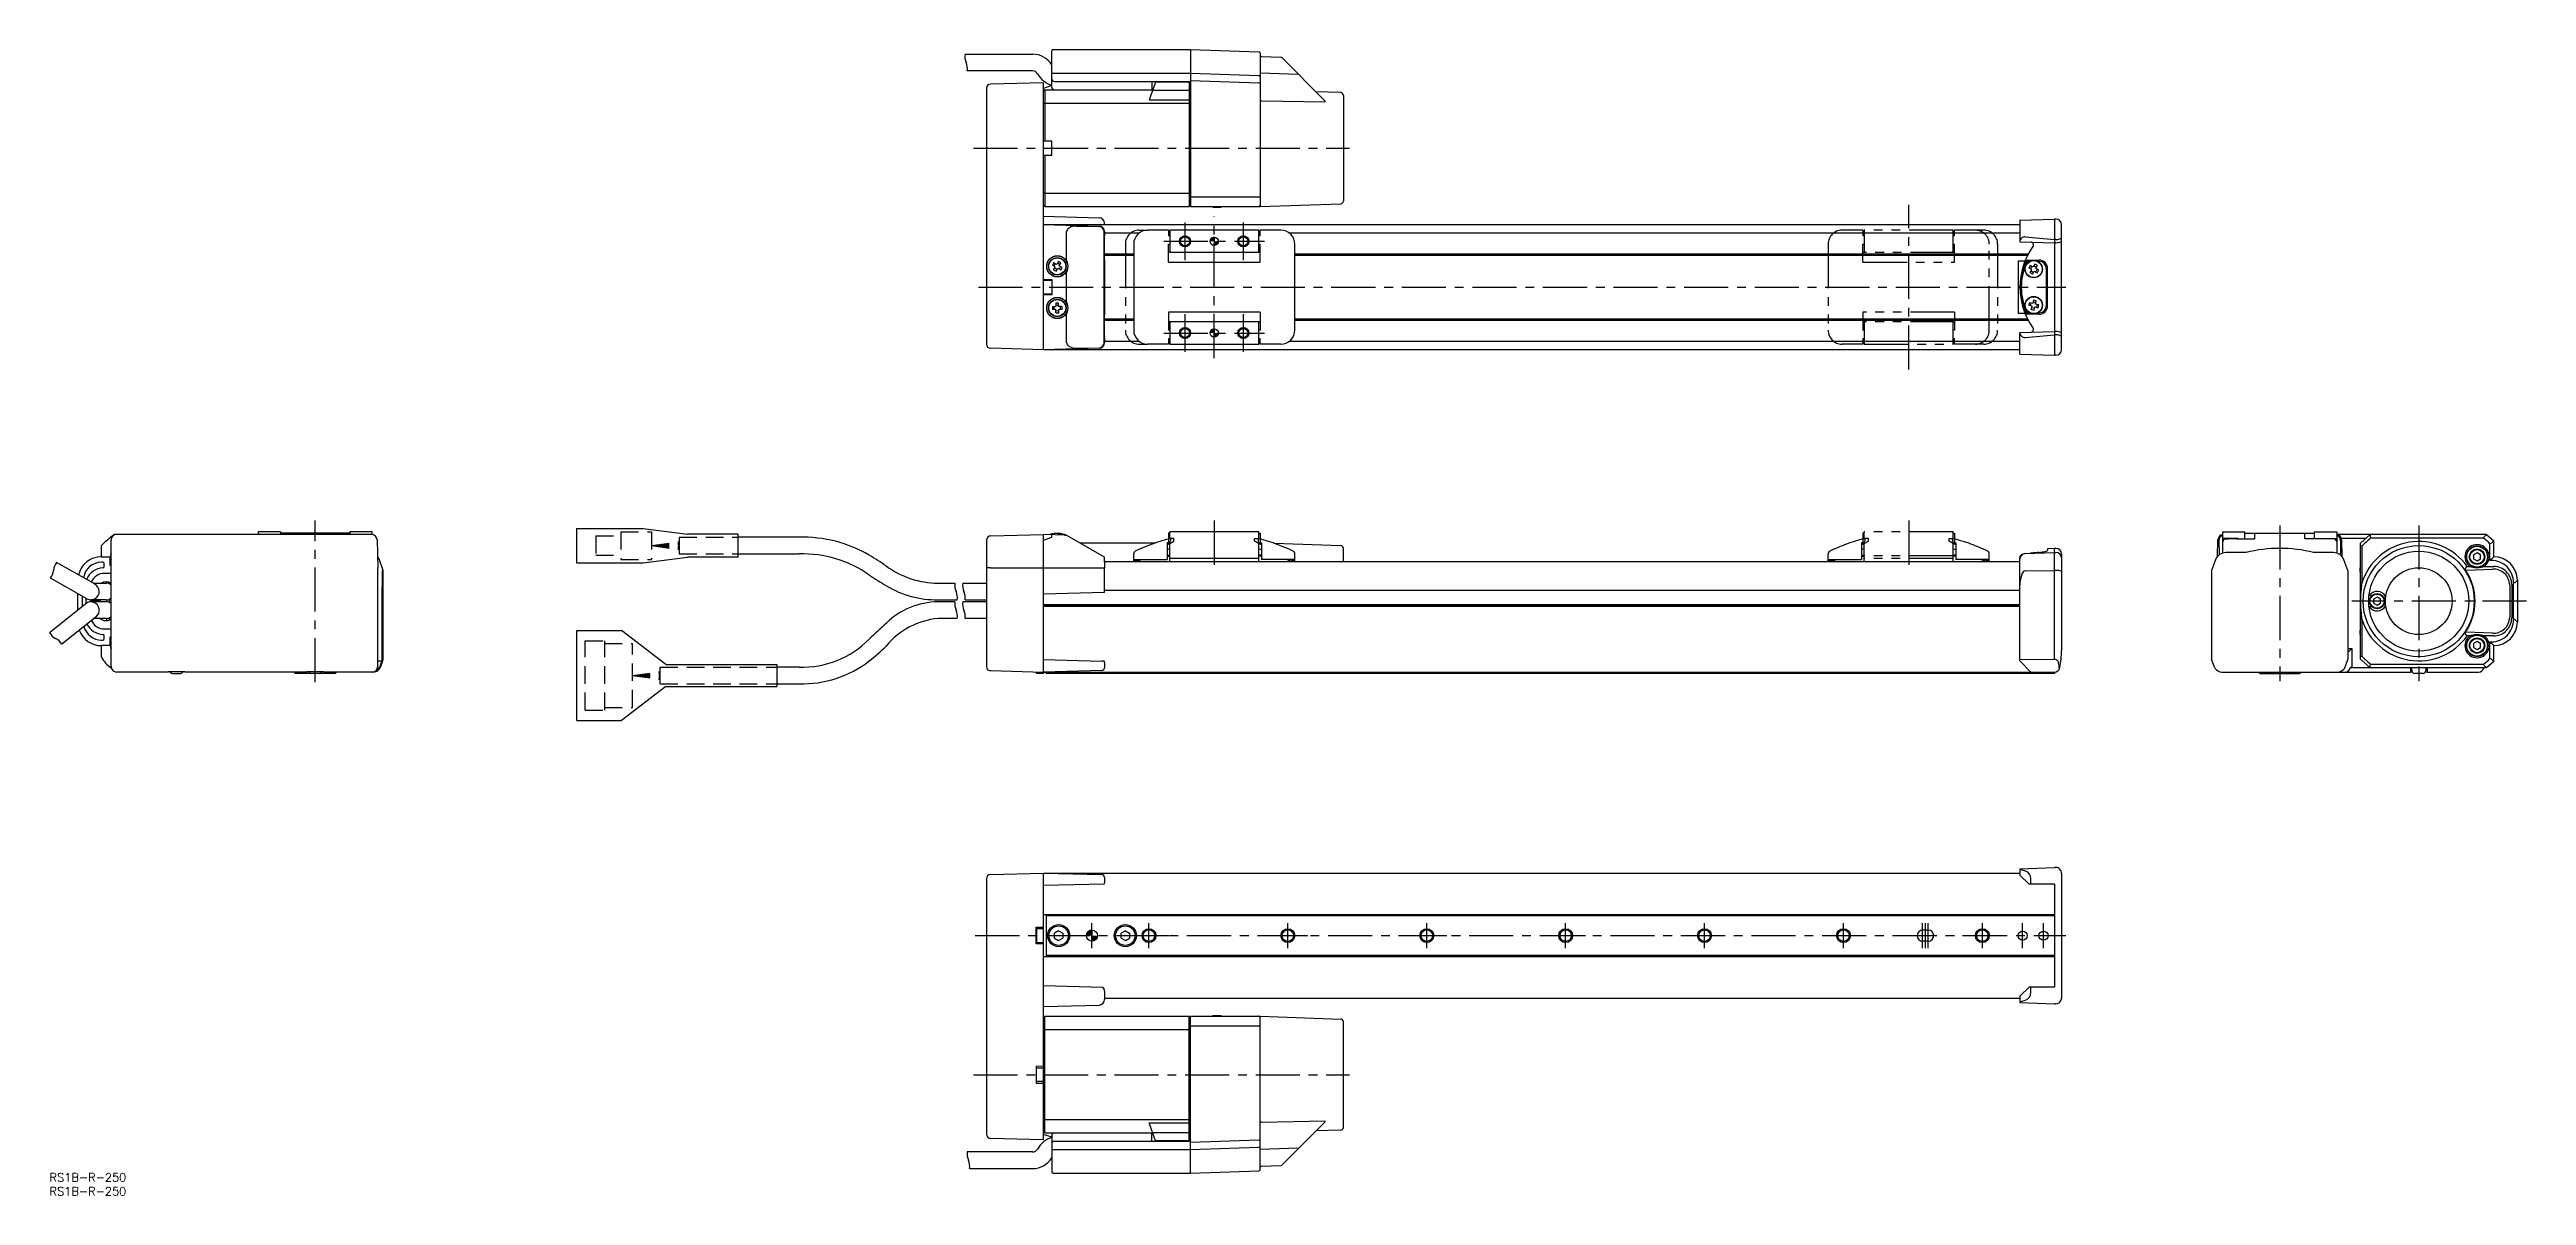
# Model space of a CAD drawing. Extents: x 0 to 892, y -8 to 404.
import ezdxf

# ---------------------------------------------------------------- set-up
doc = ezdxf.new("R2010")
doc.units = 0
doc.header["$LTSCALE"] = 0.5
for name, pattern in [('CENTER', [50.8, 31.75, -6.35, 6.35, -6.35]), ('DASHED', [19.05, 12.7, -6.35]), ('PHANTOM', [63.5, 31.75, -6.35, 6.35, -6.35, 6.35, -6.35])]:
    doc.linetypes.add(name, pattern=pattern)
for name, color, linetype in [('MSM_CENTER', 1, 'CENTER'), ('MSM_CONTINUOUS', 7, 'CONTINUOUS'), ('MSM_DASHED', 4, 'DASHED'), ('MSM_IMAGINARY', 6, 'PHANTOM'), ('MSM_NARROW', 5, 'CONTINUOUS'), ('MSM_PART_NUMBER', 7, 'CONTINUOUS')]:
    doc.layers.add(name, color=color, linetype=linetype)
doc.styles.get("Standard").update_dxf_attribs({"font": 'txt.shx', "height": 3, "bigfont": 'bigfont.shx'})

# ---------------------------------------------------------------- blocks, each defined once
blk = doc.blocks.new('*U1')
at = {"layer": 'MSM_PART_NUMBER'}
blk.add_text('RS1B-R-250', height=3, dxfattribs=at).set_placement((0, -3))
blk = doc.blocks.new('*U2')
at = {"layer": 'MSM_PART_NUMBER'}
blk.add_text('RS1B-R-250', height=3, dxfattribs=at).set_placement((0, -8))
blk = doc.blocks.new('*U5')
at = {"layer": 'MSM_CONTINUOUS', "linetype": 'CONTINUOUS'}
for p, q in [((373.4, 86.27), (373.25, 85.5)), ((373.84, 86.91), (373.4, 86.27)), ((374.49, 87.35), (373.84, 86.91)), ((375.25, 87.5), (374.49, 87.35)), ((375.25, 87.35), (375.25, 87.5)), ((375.25, 87.35), (375.25, 86.91)), ((375.25, 86.91), (375.25, 86.27)), ((375.25, 86.27), (375.25, 85.5)), ((375.25, 85.5), (375.25, 84.73)), ((375.25, 84.73), (375.25, 84.09)), ((375.25, 84.09), (375.25, 83.65)), ((376.02, 83.65), (375.25, 83.5)), ((375.25, 83.5), (375.25, 83.65)), ((376.67, 84.09), (376.02, 83.65)), ((377.1, 84.73), (376.67, 84.09)), ((377.25, 85.5), (377.1, 84.73))]:
    blk.add_line(p, q, dxfattribs=at)
for points in [[(373.4, 86.27), (373.25, 85.5), (375.25, 85.5)], [(373.84, 86.91), (373.4, 86.27), (375.25, 86.27)], [(374.49, 87.35), (373.84, 86.91), (375.25, 86.91)], [(375.25, 87.5), (374.49, 87.35), (375.25, 87.35)], [(375.25, 85.5), (375.25, 84.73), (377.1, 84.73)], [(375.25, 84.73), (375.25, 84.09), (376.67, 84.09)], [(375.25, 84.09), (375.25, 83.65), (376.02, 83.65)]]:
    blk.add_solid(points, dxfattribs=at)
at = {"layer": 'MSM_CONTINUOUS', "linetype": 'CONTINUOUS', "extrusion": (0, 0, -1)}
for points in [[(-373.4, 86.27), (-375.25, 86.27), (-375.25, 85.5)], [(-373.84, 86.91), (-375.25, 86.91), (-375.25, 86.27)], [(-374.49, 87.35), (-375.25, 87.35), (-375.25, 86.91)], [(-375.25, 85.5), (-377.25, 85.5), (-377.1, 84.73)], [(-375.25, 84.73), (-377.1, 84.73), (-376.67, 84.09)], [(-375.25, 84.09), (-376.67, 84.09), (-376.02, 83.65)], [(-375.25, 83.65), (-376.02, 83.65), (-375.25, 83.5)]]:
    blk.add_solid(points, dxfattribs=at)
blk = doc.blocks.new('*U6')
at = {"layer": 'MSM_CONTINUOUS', "linetype": 'CONTINUOUS'}
for p, q in [((417.95, 336.11), (417.75, 335.36)), ((418.5, 336.66), (417.95, 336.11)), ((419.25, 336.86), (418.5, 336.66)), ((419.25, 336.66), (419.25, 336.86)), ((419.25, 336.66), (419.25, 336.11)), ((419.25, 336.11), (419.25, 335.36)), ((419.25, 335.36), (419.25, 334.61)), ((419.25, 334.61), (419.25, 334.06)), ((420, 334.06), (419.25, 333.86)), ((419.25, 333.86), (419.25, 334.06)), ((420.55, 334.61), (420, 334.06)), ((420.75, 335.36), (420.55, 334.61))]:
    blk.add_line(p, q, dxfattribs=at)
for points in [[(417.95, 336.11), (417.75, 335.36), (419.25, 335.36)], [(418.5, 336.66), (417.95, 336.11), (419.25, 336.11)], [(419.25, 336.86), (418.5, 336.66), (419.25, 336.66)], [(419.25, 335.36), (419.25, 334.61), (420.55, 334.61)], [(419.25, 334.61), (419.25, 334.06), (420, 334.06)]]:
    blk.add_solid(points, dxfattribs=at)
at = {"layer": 'MSM_CONTINUOUS', "linetype": 'CONTINUOUS', "extrusion": (0, 0, -1)}
for points in [[(-417.95, 336.11), (-419.25, 336.11), (-419.25, 335.36)], [(-418.5, 336.66), (-419.25, 336.66), (-419.25, 336.11)], [(-419.25, 335.36), (-420.75, 335.36), (-420.55, 334.61)], [(-419.25, 334.61), (-420.55, 334.61), (-420, 334.06)], [(-419.25, 334.06), (-420, 334.06), (-419.25, 333.86)]]:
    blk.add_solid(points, dxfattribs=at)
blk = doc.blocks.new('*U7')
at = {"layer": 'MSM_CONTINUOUS', "linetype": 'CONTINUOUS'}
for p, q in [((418.5, 303.66), (417.95, 303.11)), ((419.25, 303.86), (418.5, 303.66)), ((419.25, 303.66), (419.25, 303.86)), ((419.25, 303.66), (419.25, 303.11)), ((417.95, 303.11), (417.75, 302.36)), ((419.25, 303.11), (419.25, 302.36)), ((419.25, 302.36), (419.25, 301.61)), ((419.25, 301.61), (419.25, 301.06)), ((420, 301.06), (419.25, 300.86)), ((419.25, 300.86), (419.25, 301.06)), ((420.55, 301.61), (420, 301.06)), ((420.75, 302.36), (420.55, 301.61))]:
    blk.add_line(p, q, dxfattribs=at)
for points in [[(418.5, 303.66), (417.95, 303.11), (419.25, 303.11)], [(419.25, 303.86), (418.5, 303.66), (419.25, 303.66)], [(417.95, 303.11), (417.75, 302.36), (419.25, 302.36)], [(419.25, 302.36), (419.25, 301.61), (420.55, 301.61)], [(419.25, 301.61), (419.25, 301.06), (420, 301.06)]]:
    blk.add_solid(points, dxfattribs=at)
at = {"layer": 'MSM_CONTINUOUS', "linetype": 'CONTINUOUS', "extrusion": (0, 0, -1)}
for points in [[(-418.5, 303.66), (-419.25, 303.66), (-419.25, 303.11)], [(-417.95, 303.11), (-419.25, 303.11), (-419.25, 302.36)], [(-419.25, 302.36), (-420.75, 302.36), (-420.55, 301.61)], [(-419.25, 301.61), (-420.55, 301.61), (-420, 301.06)], [(-419.25, 301.06), (-420, 301.06), (-419.25, 300.86)]]:
    blk.add_solid(points, dxfattribs=at)

msp = doc.modelspace()

# ---------------------------------------------------------------- linework, layer by layer
at = {"layer": 'MSM_CENTER'}
for p, q in [((332.57, 368.9), (467.89, 368.9)), ((669.25, 289.24), (669.25, 348.48)), ((408.75, 328.63), (408.75, 342.09)), ((419.25, 293.35), (419.25, 344.26)), ((429.75, 328.63), (429.75, 342.09)), ((401.1, 335.36), (437.4, 335.36)), ((334.39, 318.86), (725.75, 318.86)), ((408.75, 295.63), (408.75, 309.09)), ((429.75, 295.63), (429.75, 309.09)), ((401.1, 302.36), (437.4, 302.36)), ((95.65, 176.7), (95.65, 234.86)), ((419.25, 234.86), (419.25, 215.86)), ((669.25, 234.86), (669.25, 215.86)), ((802.79, 233.14), (802.79, 177.08)), ((852.83, 233.14), (852.83, 177.08)), ((891.61, 205.86), (828.75, 205.86)), ((375.25, 81), (375.25, 90)), ((395.75, 81), (395.75, 90)), ((445.75, 81), (445.75, 90)), ((495.75, 81), (495.75, 90)), ((545.75, 81), (545.75, 90)), ((595.75, 81), (595.75, 90)), ((645.75, 81), (645.75, 90)), ((674.25, 81), (674.25, 90)), ((675.25, 81), (675.25, 90)), ((676.25, 81), (676.25, 90)), ((695.75, 81), (695.75, 90)), ((710.25, 81), (710.25, 90)), ((717.75, 81), (717.75, 90)), ((333.24, 85.5), (725.75, 85.5)), ((388.57, 85.5), (402.93, 85.5)), ((438.57, 85.5), (452.93, 85.5)), ((488.57, 85.5), (502.93, 85.5)), ((538.57, 85.5), (552.93, 85.5)), ((588.57, 85.5), (602.93, 85.5)), ((638.57, 85.5), (652.93, 85.5)), ((688.57, 85.5), (702.93, 85.5)), ((332.57, 35.46), (467.89, 35.46))]:
    msp.add_line(p, q, dxfattribs=at)
at = {"layer": 'MSM_CONTINUOUS'}
for p, q in [((329.54, 402.7), (353.88, 402.7)), ((360.75, 390.86), (360.75, 403.86)), ((361.25, 404.36), (410.75, 404.36)), ((410.75, 404.36), (435.27, 403.51)), ((410.75, 404.36), (410.75, 347.86)), ((435.75, 403.01), (435.75, 347.86)), ((436.23, 401.85), (443.22, 401.6)), ((459.07, 385.94), (443.55, 401.46)), ((353.88, 396.7), (330.36, 396.7)), ((357.75, 392.44), (338.71, 391.94)), ((357.75, 296.36), (357.75, 392.44)), ((360.75, 395.86), (361.25, 395.86)), ((361.25, 395.86), (410.75, 395.86)), ((361.75, 392.86), (410.75, 392.86)), ((398.15, 392.66), (395.81, 386.23)), ((396.75, 392.86), (396.75, 389.86)), ((410.25, 392.66), (398.15, 392.66)), ((408.85, 392.86), (408.85, 392.66)), ((410.75, 392.16), (410.25, 392.66)), ((410.25, 392.66), (410.25, 347.86)), ((410.75, 395.86), (435.28, 395.01)), ((410.75, 393.23), (435.27, 392.38)), ((435.27, 392.38), (435.28, 392.38)), ((449.63, 395.38), (435.75, 395.87)), ((337.25, 390.44), (337.25, 298.36)), ((360.75, 391.4), (357.75, 390.4)), ((357.75, 389.36), (358.25, 389.86)), ((358.25, 385.03), (357.75, 384.86)), ((358.25, 389.86), (358.25, 371.4)), ((358.25, 389.86), (397.13, 389.86)), ((358.25, 385.03), (410.25, 385.03)), ((395.81, 386.23), (410.25, 386.23)), ((397.09, 389.74), (410.25, 389.74)), ((410.25, 389.74), (410.75, 389.76)), ((410.25, 386.23), (410.75, 385.9)), ((410.25, 385.03), (410.75, 384.86)), ((436.23, 385.94), (459.22, 385.52)), ((464.79, 388.85), (455.85, 389.16)), ((465.75, 387.85), (465.75, 349.88)), ((360.75, 371.4), (357.75, 371.4)), ((357.75, 366.4), (360.75, 366.4)), ((358.25, 366.4), (358.25, 347.86)), ((360.75, 366.4), (360.75, 371.4)), ((358.25, 352.7), (357.75, 352.87)), ((358.25, 347.86), (357.75, 348.36)), ((358.25, 352.7), (410.25, 352.7)), ((358.25, 347.86), (410.25, 347.86)), ((410.75, 352.87), (410.25, 352.7)), ((410.75, 348.36), (410.25, 347.86)), ((410.75, 351.37), (435.27, 351.37)), ((410.75, 347.86), (435.75, 347.86)), ((418.75, 347.86), (418.75, 347.61)), ((421.75, 347.86), (421.75, 347.61)), ((435.75, 347.86), (464.79, 348.88)), ((357.75, 344.36), (377.8, 343.84)), ((357.75, 341.36), (377.8, 340.84)), ((357.75, 341.36), (709.25, 341.36)), ((366.13, 328.13), (366.13, 338.89)), ((369.66, 340.8), (377.67, 340.71)), ((379.75, 341.36), (379.75, 341.84)), ((379.75, 338.84), (379.75, 338.36)), ((402.75, 339.36), (395.25, 339.36)), ((402.75, 339.36), (402.75, 337.36)), ((435.25, 339.36), (403.25, 339.36)), ((403.25, 339.36), (403.25, 331.36)), ((418.75, 347.61), (421.75, 347.61)), ((435.25, 331.36), (435.25, 339.36)), ((443.25, 339.36), (435.75, 339.36)), ((435.75, 337.36), (435.75, 339.36)), ((709.25, 342.93), (721.75, 343.36)), ((709.25, 342.93), (709.25, 335.15)), ((722.25, 343.36), (721.75, 343.36)), ((721.75, 343.36), (721.75, 294.36)), ((724.25, 296.36), (724.25, 341.36)), ((379.65, 298.99), (379.65, 338.74)), ((379.69, 336.45), (379.69, 328.86)), ((379.69, 330.86), (390.25, 330.86)), ((379.69, 330.36), (390.25, 330.36)), ((379.74, 338.45), (379.75, 338.45)), ((379.74, 338.36), (392.25, 338.36)), ((390.25, 334.36), (390.25, 303.36)), ((402.75, 338.36), (403.25, 338.36)), ((403.25, 337.36), (402.75, 337.36)), ((402.75, 334.36), (403.25, 334.36)), ((402.75, 327.86), (402.75, 334.36)), ((435.75, 331.36), (402.75, 331.36)), ((435.25, 338.36), (435.75, 338.36)), ((435.75, 337.36), (435.25, 337.36)), ((435.25, 334.36), (435.75, 334.36)), ((435.75, 327.86), (435.75, 334.36)), ((446.25, 338.36), (709.25, 338.36)), ((448.25, 303.37), (448.25, 334.35)), ((448.25, 330.86), (712.32, 330.86)), ((448.25, 330.36), (712.06, 330.36)), ((709.25, 335.17), (709.25, 335.15)), ((709.25, 335.15), (721.75, 334.86)), ((711.18, 336.93), (721.75, 335.99)), ((722.25, 335.99), (721.75, 335.99)), ((722.25, 334.86), (721.75, 334.86)), ((360.87, 321.48), (357.75, 321.48)), ((357.75, 321.36), (360.75, 321.36)), ((360.87, 321.48), (360.75, 321.36)), ((360.75, 321.36), (360.75, 316.36)), ((360.87, 316.25), (360.87, 321.48)), ((362.05, 326.17), (360.98, 326.78)), ((361.44, 325.1), (362.05, 326.17)), ((362.56, 327.06), (361.49, 327.67)), ((361.55, 326.45), (362.06, 327.35)), ((362.66, 325.16), (361.77, 325.67)), ((362.34, 324.59), (362.94, 325.66)), ((363.16, 328.14), (362.56, 327.06)), ((362.84, 327.56), (363.74, 327.05)), ((362.94, 325.66), (364.02, 325.05)), ((363.95, 326.27), (363.44, 325.38)), ((363.45, 326.56), (364.06, 327.63)), ((364.52, 325.95), (363.45, 326.56)), ((366.13, 313.13), (366.13, 324.6)), ((379.7, 328.83), (379.69, 328.86)), ((379.7, 328.83), (379.7, 308.9)), ((402.75, 327.86), (435.75, 327.86)), ((708.75, 328.36), (711.13, 328.36)), ((708.75, 309.36), (708.75, 328.36)), ((711.67, 328.61), (716.25, 328.61)), ((711.9, 328.11), (712.71, 328.11)), ((713.55, 325.16), (712.48, 325.76)), ((712.95, 324.09), (713.55, 325.16)), ((714.05, 326.06), (712.98, 326.66)), ((713.05, 325.44), (713.55, 326.34)), ((714.17, 324.16), (713.27, 324.66)), ((713.85, 323.59), (714.45, 324.66)), ((714.65, 327.14), (714.05, 326.06)), ((714.33, 326.56), (715.23, 326.06)), ((714.45, 324.66), (715.53, 324.06)), ((714.95, 325.56), (715.55, 326.64)), ((716.03, 324.96), (714.95, 325.56)), ((715.45, 325.28), (714.95, 324.38)), ((715.79, 328.11), (716.25, 328.11)), ((718.75, 325.61), (718.75, 312.11)), ((719.25, 312.11), (719.25, 325.61)), ((360.75, 316.36), (357.75, 316.36)), ((357.75, 316.25), (360.87, 316.25)), ((360.75, 316.36), (360.87, 316.25)), ((362.18, 313.09), (362.22, 311.86)), ((362.2, 312.43), (363.23, 312.47)), ((363.25, 311.89), (363.21, 313.12)), ((713.63, 311.98), (712.43, 312.25)), ((713.86, 312.98), (712.67, 313.26)), ((713.08, 312.1), (713.31, 313.11)), ((714.14, 314.18), (713.86, 312.98)), ((713.99, 313.54), (715, 313.31)), ((714.87, 312.75), (715.14, 313.95)), ((716.07, 312.47), (714.87, 312.75)), ((715.43, 312.62), (715.2, 311.62)), ((362.22, 311.86), (360.99, 311.82)), ((362.25, 310.83), (361.02, 310.79)), ((361.68, 310.81), (361.65, 311.84)), ((362.29, 309.6), (362.25, 310.83)), ((363.3, 310.29), (362.27, 310.26)), ((364.48, 311.94), (363.25, 311.89)), ((363.28, 310.87), (364.51, 310.91)), ((363.32, 309.64), (363.28, 310.87)), ((363.82, 311.91), (363.85, 310.88)), ((366.13, 298.84), (366.13, 309.6)), ((379.7, 308.9), (379.69, 308.86)), ((379.69, 308.86), (379.69, 301.27)), ((390.25, 307.36), (379.69, 307.36)), ((390.25, 306.86), (379.69, 306.86)), ((435.75, 309.86), (402.75, 309.86)), ((402.75, 309.86), (402.75, 303.36)), ((435.75, 306.36), (402.75, 306.36)), ((403.25, 303.36), (402.75, 303.36)), ((403.25, 306.36), (403.25, 298.36)), ((435.25, 298.36), (435.25, 306.36)), ((435.75, 303.36), (435.25, 303.36)), ((435.75, 309.86), (435.75, 303.36)), ((712.06, 307.36), (448.25, 307.36)), ((712.32, 306.86), (448.25, 306.86)), ((711.13, 309.36), (708.75, 309.36)), ((716.25, 309.11), (711.67, 309.11)), ((712.71, 309.61), (711.9, 309.61)), ((713.36, 310.78), (713.63, 311.98)), ((714.51, 311.19), (713.51, 311.42)), ((714.36, 310.55), (714.64, 311.75)), ((714.64, 311.75), (715.84, 311.47)), ((716.25, 309.61), (715.79, 309.61)), ((357.75, 296.36), (338.71, 296.86)), ((377.8, 296.89), (357.75, 296.36)), ((709.25, 296.36), (357.75, 296.36)), ((369.66, 296.93), (377.67, 297.02)), ((392.25, 299.36), (379.74, 299.36)), ((379.74, 299.27), (379.75, 299.27)), ((379.75, 299.36), (379.75, 298.89)), ((402.75, 298.36), (395.25, 298.36)), ((402.75, 300.36), (402.75, 298.36)), ((402.75, 300.36), (403.25, 300.36)), ((403.25, 299.36), (402.75, 299.36)), ((403.25, 298.36), (435.25, 298.36)), ((435.25, 300.36), (435.75, 300.36)), ((435.75, 299.36), (435.25, 299.36)), ((435.75, 298.36), (435.75, 300.36)), ((443.25, 298.36), (435.75, 298.36)), ((709.25, 299.36), (446.25, 299.36)), ((709.25, 302.57), (721.75, 302.86)), ((709.25, 302.57), (709.25, 302.56)), ((709.25, 294.8), (709.25, 302.57)), ((709.25, 294.8), (721.75, 294.36)), ((711.18, 300.8), (721.75, 301.73)), ((722.25, 302.86), (721.75, 302.86)), ((722.25, 301.73), (721.75, 301.73)), ((722.25, 294.36), (721.75, 294.36)), ((189.7, 232.02), (213.7, 232.02)), ((189.7, 232.02), (189.7, 219.7)), ((213.7, 232.02), (229.7, 230.02)), ((18.69, 221.86), (18.69, 225.86)), ((22.15, 182.36), (22.15, 227.86)), ((115.89, 229.86), (23.41, 229.86)), ((83.15, 230.86), (75.15, 230.86)), ((75.15, 230.86), (75.15, 229.86)), ((83.15, 230.86), (83.15, 229.86)), ((108.15, 230.36), (83.15, 230.36)), ((86.65, 230.36), (86.65, 230.1)), ((87.62, 230.22), (87.62, 230.05)), ((87.66, 230.05), (87.66, 230.22)), ((88.68, 230.22), (88.68, 230.22)), ((102.45, 230.17), (102.45, 230.22)), ((103.35, 230.22), (103.35, 230.13)), ((103.85, 230.06), (103.85, 230.22)), ((104.65, 230.36), (104.65, 230.12)), ((116.15, 230.86), (108.15, 230.86)), ((108.15, 230.86), (108.15, 229.86)), ((116.15, 229.84), (116.15, 230.86)), ((117.89, 227.91), (118.15, 217.86)), ((247.83, 230.02), (229.7, 230.02)), ((247.83, 221.7), (247.83, 230.02)), ((269.83, 228.86), (247.83, 228.86)), ((337.25, 227.76), (337.25, 182.86)), ((338.81, 229.36), (357.75, 229.86)), ((357.75, 179.86), (357.75, 229.86)), ((366.13, 229.64), (357.75, 229.86)), ((357.75, 227.86), (360.75, 228.86)), ((360.75, 228.86), (360.75, 229.78)), ((362.05, 230.22), (362.05, 230.17)), ((362.22, 230.19), (362.22, 230.22)), ((362.25, 230.22), (362.25, 230.19)), ((362.94, 230.13), (362.94, 230.22)), ((363.28, 230.22), (363.28, 230.22)), ((363.45, 230.22), (363.45, 230.06)), ((365.39, 229.66), (365.79, 229.66)), ((365.79, 229.65), (365.79, 229.66)), ((366.13, 229.64), (379.65, 221.84)), ((370.95, 226.86), (398.21, 226.86)), ((390.25, 220.36), (390.25, 222.91)), ((402.75, 226.86), (402.25, 226.86)), ((402.25, 226.86), (402.25, 220.86)), ((402.25, 226.16), (403.25, 226.59)), ((403.25, 224.69), (402.25, 224.4)), ((402.75, 230.36), (402.75, 226.68)), ((403.25, 230.36), (402.75, 230.36)), ((435.25, 230.86), (403.25, 230.86)), ((403.25, 228.35), (403.25, 230.86)), ((404.75, 228.46), (403.25, 228.46)), ((403.25, 226.59), (404.75, 227.46)), ((403.25, 220.16), (403.25, 227.03)), ((403.45, 228.15), (403.45, 227.63)), ((404.75, 227.46), (404.75, 228.46)), ((433.75, 228.46), (435.25, 228.46)), ((433.75, 227.46), (433.75, 228.46)), ((435.25, 226.59), (433.75, 227.46)), ((435.05, 228.15), (435.05, 227.63)), ((435.25, 228.35), (435.25, 230.86)), ((435.25, 230.36), (435.75, 230.36)), ((435.25, 220.16), (435.25, 227.03)), ((436.25, 226.16), (435.25, 226.59)), ((435.25, 224.69), (436.25, 224.4)), ((435.75, 230.36), (435.75, 226.68)), ((435.75, 226.86), (436.25, 226.86)), ((436.25, 226.86), (436.25, 220.86)), ((440.8, 226.68), (464.79, 225.84)), ((448.25, 220.36), (448.25, 222.91)), ((465.75, 220.16), (465.75, 224.84)), ((711.18, 222.99), (721.75, 223.36)), ((721.75, 224.86), (719.25, 224.64)), ((719.25, 224.64), (719.25, 224.18)), ((721.75, 184.86), (721.75, 224.86)), ((722.25, 224.86), (721.75, 224.86)), ((721.75, 223.36), (722.25, 223.36)), ((780.4, 221.93), (780.55, 227.91)), ((780.86, 227.6), (780.95, 222.98)), ((782.29, 230.86), (790.29, 230.86)), ((782.29, 223.18), (782.29, 230.86)), ((787.79, 228.46), (782.29, 228.46)), ((783.29, 228.23), (784.29, 228.23)), ((790.67, 223.36), (783.46, 223.36)), ((784.29, 228.23), (784.29, 228.35)), ((784.29, 228.35), (787.29, 228.35)), ((787.29, 228.35), (787.29, 228.23)), ((787.29, 228.23), (793.79, 228.23)), ((787.79, 228.46), (787.79, 228.23)), ((790.29, 228.23), (790.29, 230.86)), ((790.29, 230.36), (815.29, 230.36)), ((793.79, 228.23), (793.79, 230.36)), ((811.79, 228.23), (811.79, 230.36)), ((818.29, 228.23), (811.79, 228.23)), ((822.12, 223.36), (814.99, 223.36)), ((815.29, 230.86), (823.29, 230.86)), ((815.29, 228.23), (815.29, 230.86)), ((817.79, 228.46), (817.79, 228.23)), ((817.79, 228.46), (823.29, 228.46)), ((818.29, 228.35), (818.29, 228.23)), ((818.29, 228.35), (821.29, 228.35)), ((821.29, 228.23), (821.29, 228.35)), ((822.29, 228.23), (821.29, 228.23)), ((823.29, 230.86), (823.29, 223.18)), ((877.2, 229.86), (823.29, 229.86)), ((824.72, 227.6), (824.63, 222.98)), ((833.65, 228.36), (824.96, 228.36)), ((825.03, 227.91), (825.18, 221.93)), ((831.83, 226.73), (835.33, 229.86)), ((831.83, 184.99), (831.83, 226.73)), ((832.33, 225.67), (831.83, 225.88)), ((832.33, 225.67), (832.33, 212.28)), ((835.33, 229.86), (835.33, 229)), ((835.33, 229), (835.5, 228.5)), ((876.18, 228.5), (835.5, 228.5)), ((873.83, 223.3), (872.58, 222.58)), ((875.08, 222.58), (873.83, 223.3)), ((876.34, 229), (876.18, 228.5)), ((877.2, 229.86), (876.34, 229)), ((877.2, 229.86), (879.83, 227.61)), ((878.97, 226.75), (878.47, 226.54)), ((878.47, 220.5), (878.47, 226.54)), ((879.83, 227.61), (878.97, 226.75)), ((879.83, 221.86), (879.83, 227.61)), ((13.42, 206.75), (0.32, 214.14)), ((16.37, 211.97), (2.56, 219.76)), ((18.69, 221.86), (21.69, 221.86)), ((19.19, 219.86), (18.69, 219.86)), ((19.69, 218.34), (19.69, 219.36)), ((22.15, 215.86), (19.69, 215.86)), ((21.69, 221.86), (21.69, 218.86)), ((21.69, 218.86), (22.15, 218.86)), ((118.15, 182.36), (118.15, 217.86)), ((120.15, 216.86), (118.74, 220.73)), ((119.78, 216.79), (120.15, 216.86)), ((120.15, 184.86), (120.15, 216.86)), ((189.7, 219.7), (213.7, 219.7)), ((213.7, 219.7), (229.7, 221.7)), ((247.83, 221.7), (229.7, 221.7)), ((247.83, 222.86), (269.83, 222.86)), ((338.71, 217.85), (379.75, 217.86)), ((379.65, 221.84), (379.75, 217.86)), ((379.69, 220.16), (709.25, 220.16)), ((379.75, 209.38), (379.75, 217.86)), ((390.25, 220.86), (402.25, 220.86)), ((390.25, 220.36), (391.51, 220.36)), ((402.25, 222.36), (403.25, 222.36)), ((402.25, 222.02), (403.25, 222.02)), ((435.25, 221.16), (403.25, 221.16)), ((436.25, 222.36), (435.25, 222.36)), ((436.25, 222.02), (435.25, 222.02)), ((448.25, 220.86), (436.25, 220.86)), ((448.25, 220.36), (447, 220.36)), ((709.25, 184.36), (709.25, 221.47)), ((709.63, 222.16), (709.35, 222.16)), ((709.75, 222.66), (710.15, 222.66)), ((709.75, 222.66), (709.75, 222.31)), ((711.18, 216.79), (721.75, 216.86)), ((722.25, 216.86), (721.75, 216.86)), ((724.25, 222.86), (724.25, 188.06)), ((779.7, 220.73), (778.29, 216.86)), ((778.29, 216.86), (778.29, 184.86)), ((827.29, 216.86), (825.88, 220.73)), ((827.29, 216.86), (827.29, 184.86)), ((869.91, 218.05), (869.48, 217.26)), ((870.31, 218.34), (869.91, 218.05)), ((869.91, 217.07), (879.37, 217.4)), ((870.31, 218.34), (871.27, 218.34)), ((871.56, 218.75), (871.27, 218.34)), ((872.58, 222.58), (872.58, 221.14)), ((872.58, 221.14), (873.83, 220.41)), ((873.83, 220.41), (875.08, 221.14)), ((875.08, 221.14), (875.08, 222.58)), ((876.39, 218.34), (876.1, 218.75)), ((876.39, 218.34), (879.82, 218.34)), ((878.47, 220.5), (879.83, 221.86)), ((878.98, 220.5), (878.47, 220.5)), ((878.97, 221), (878.98, 221)), ((878.98, 221), (879.84, 221.86)), ((10.15, 202.65), (10.15, 208.59)), ((11.69, 207.72), (11.69, 203.89)), ((13.19, 205.08), (13.19, 206.87)), ((14.69, 206.11), (18.39, 206.11)), ((14.69, 206.11), (14.69, 205.6)), ((20.39, 206.36), (14.89, 206.36)), ((20.39, 205.61), (14.89, 205.61)), ((15.68, 212.36), (20.39, 212.36)), ((16.19, 205.61), (16.19, 206.11)), ((18.39, 206.11), (18.39, 206.36)), ((20.49, 212.86), (20.49, 212.36)), ((20.49, 206.36), (20.49, 205.61)), ((21.49, 212.68), (21.49, 212.15)), ((21.49, 206.57), (21.49, 205.42)), ((119.72, 184.94), (119.72, 211.13)), ((319.83, 212.36), (325.93, 212.36)), ((319.83, 206.36), (326.74, 206.36)), ((325.93, 205.61), (319.83, 205.61)), ((328.74, 212.36), (337.25, 212.36)), ((337.25, 205.61), (328.74, 205.61)), ((329.56, 206.36), (337.25, 206.36)), ((379.7, 208.93), (357.75, 208.36)), ((379.75, 209.86), (709.25, 209.86)), ((832.33, 212.28), (831.83, 212.28)), ((831.83, 205.9), (831.83, 205.81)), ((837.83, 207.3), (836.58, 206.58)), ((836.58, 206.58), (836.58, 205.14)), ((836.58, 205.14), (837.83, 204.41)), ((839.08, 206.58), (837.83, 207.3)), ((837.83, 204.41), (839.08, 205.14)), ((839.08, 205.14), (839.08, 206.58)), ((885.57, 211.6), (885.57, 200.12)), ((886.31, 211.85), (886.31, 199.87)), ((886.97, 199.21), (886.97, 212.51)), ((887.47, 212.51), (886.97, 212.51)), ((888.33, 213.36), (887.47, 212.51)), ((888.33, 213.36), (888.33, 198.35)), ((13.01, 204.95), (0, 194.49)), ((16.77, 200.27), (4.4, 190.33)), ((20.39, 199.65), (15.99, 199.65)), ((20.49, 199.65), (20.49, 198.86)), ((21.49, 199.84), (21.49, 199.04)), ((326.74, 199.61), (319.83, 199.61)), ((337.25, 199.61), (329.56, 199.61)), ((357.75, 204.65), (709.25, 204.65)), ((357.75, 204.36), (709.25, 204.36)), ((357.75, 204.07), (709.25, 204.07)), ((832.33, 199.43), (831.83, 199.43)), ((832.33, 199.43), (832.33, 186.04)), ((887.47, 199.21), (886.97, 199.21)), ((887.47, 199.21), (888.33, 198.35)), ((18.69, 191.86), (19.19, 191.86)), ((18.69, 185.84), (18.69, 189.86)), ((21.69, 189.86), (18.69, 189.86)), ((19.69, 195.86), (22.15, 195.86)), ((19.69, 192.36), (19.69, 193.37)), ((22.15, 192.86), (21.69, 192.86)), ((21.69, 192.86), (21.69, 189.86)), ((189.83, 195.27), (205.83, 195.27)), ((189.83, 162.95), (189.83, 195.27)), ((221.83, 183.07), (205.83, 195.27)), ((827.29, 188.86), (828.79, 188.86)), ((828.79, 188.86), (827.77, 187.83)), ((828.79, 188.86), (828.79, 181.86)), ((869.91, 193.67), (869.48, 194.46)), ((879.37, 194.32), (869.91, 194.65)), ((870.31, 193.38), (869.91, 193.67)), ((871.27, 193.38), (870.31, 193.38)), ((871.27, 193.38), (871.56, 192.97)), ((873.83, 191.3), (872.58, 190.58)), ((872.58, 190.58), (872.58, 189.14)), ((872.58, 189.14), (873.83, 188.41)), ((875.08, 190.58), (873.83, 191.3)), ((873.83, 188.41), (875.08, 189.14)), ((875.08, 189.14), (875.08, 190.58)), ((876.39, 193.38), (876.1, 192.97)), ((879.82, 193.38), (876.39, 193.38)), ((878.47, 191.21), (878.98, 191.21)), ((878.47, 185.18), (878.47, 191.21)), ((879.83, 189.86), (878.47, 191.21)), ((878.98, 190.71), (878.97, 190.71)), ((879.84, 189.86), (878.98, 190.71)), ((879.83, 184.11), (879.83, 189.86)), ((42.61, 180.36), (24.15, 180.36)), ((42.65, 180.43), (42.61, 180.36)), ((48.65, 180.43), (42.65, 180.43)), ((44.15, 179.86), (47.15, 179.86)), ((48.7, 180.36), (48.65, 180.43)), ((92.61, 180.36), (48.7, 180.36)), ((88.15, 180.36), (88.15, 180.16)), ((88.15, 180.16), (88.45, 179.86)), ((102.85, 179.86), (88.45, 179.86)), ((92.65, 180.43), (92.61, 180.36)), ((98.65, 180.43), (92.65, 180.43)), ((98.7, 180.36), (98.65, 180.43)), ((116.15, 180.36), (98.7, 180.36)), ((102.85, 179.86), (103.15, 180.16)), ((103.15, 180.16), (103.15, 180.36)), ((116.41, 180.36), (116.15, 180.36)), ((118.15, 184.36), (119.52, 184.36)), ((119.72, 184.94), (118.84, 182.33)), ((119.23, 182.33), (120.15, 184.86)), ((119.72, 184.94), (120.15, 184.86)), ((221.83, 183.07), (261.83, 183.07)), ((261.83, 183.07), (261.83, 175.15)), ((269.82, 182.11), (261.83, 182.11)), ((338.71, 180.86), (357.75, 180.36)), ((355.25, 179.86), (355.25, 180.42)), ((357.75, 179.86), (355.25, 179.86)), ((357.75, 184.86), (378.78, 184.31)), ((378.78, 180.91), (357.75, 180.36)), ((357.75, 180.36), (721.75, 180.36)), ((358.75, 179.86), (358.75, 180.36)), ((358.75, 180.16), (721.75, 180.16)), ((721.75, 179.86), (358.75, 179.86)), ((379.75, 183.81), (379.75, 181.91)), ((709.25, 184.94), (721.75, 184.86)), ((709.25, 184.36), (713.25, 180.36)), ((722.07, 184.86), (721.75, 184.86)), ((721.75, 180.36), (721.75, 179.86)), ((723.38, 181.81), (723.41, 181.38)), ((779.4, 181.81), (778.29, 184.86)), ((781.94, 180.36), (849.82, 180.36)), ((795.29, 180.36), (795.29, 180.16)), ((795.59, 179.86), (795.29, 180.16)), ((795.59, 179.86), (809.99, 179.86)), ((810.29, 180.16), (809.99, 179.86)), ((810.29, 180.16), (810.29, 180.36)), ((826.18, 181.81), (827.29, 184.86)), ((877.2, 181.86), (828.23, 181.86)), ((828.76, 182.33), (828.54, 182.11)), ((832.33, 186.04), (831.83, 185.84)), ((835.33, 181.86), (831.83, 184.99)), ((835.33, 182.71), (835.5, 183.21)), ((835.33, 181.86), (835.33, 182.71)), ((835.5, 183.21), (876.18, 183.21)), ((849.82, 181.86), (849.82, 180.36)), ((849.82, 180.36), (849.87, 180.43)), ((849.87, 181.86), (849.87, 180.43)), ((849.87, 180.43), (850.47, 180.43)), ((850.37, 180.86), (850.37, 181.86)), ((854.37, 179.86), (851.37, 179.86)), ((855.27, 180.43), (855.87, 180.43)), ((855.37, 181.86), (855.37, 180.86)), ((855.87, 181.86), (855.87, 180.43)), ((855.87, 180.43), (855.92, 180.36)), ((855.92, 181.86), (855.92, 180.36)), ((855.92, 180.36), (874.37, 180.36)), ((876.34, 182.71), (876.18, 183.21)), ((877.2, 181.86), (876.34, 182.71)), ((879.83, 184.11), (877.2, 181.86)), ((878.97, 184.96), (878.47, 185.18)), ((879.83, 184.11), (878.97, 184.96)), ((221.83, 175.15), (205.83, 162.95)), ((221.83, 175.15), (261.83, 175.15)), ((261.83, 176.11), (269.83, 176.11)), ((189.83, 162.95), (205.83, 162.95)), ((338.71, 107.5), (357.75, 108)), ((357.75, 108), (378.78, 107.45)), ((357.75, 12), (357.75, 108)), ((357.75, 108), (709.25, 108)), ((709.25, 109.56), (721.75, 110)), ((709.25, 109.56), (709.25, 107.3)), ((711.28, 108.69), (709.25, 109.35)), ((709.25, 107.3), (712.56, 104)), ((722.07, 110), (721.75, 110)), ((722.25, 110), (722.07, 110)), ((724.25, 108), (724.25, 63)), ((337.25, 106), (337.25, 13.94)), ((379.63, 104.07), (357.75, 103.5)), ((379.75, 106.45), (379.75, 104.55)), ((721.75, 104), (712.56, 104)), ((713.25, 104), (713.25, 105.94)), ((721.75, 104), (721.75, 67)), ((721.75, 93), (357.75, 93)), ((358.75, 93), (358.75, 78)), ((358.75, 92.7), (721.75, 92.7)), ((355.15, 88.5), (357.75, 88.55)), ((355.15, 82.5), (355.15, 88.5)), ((357.75, 82.45), (355.15, 82.5)), ((355.25, 88.5), (355.25, 82.5)), ((357.75, 88), (355.25, 88)), ((355.25, 83), (357.75, 83)), ((363.25, 87.27), (361.72, 86.39)), ((361.72, 84.61), (361.72, 86.39)), ((361.72, 84.61), (363.25, 83.73)), ((363.25, 87.27), (364.79, 86.39)), ((363.25, 83.73), (364.79, 84.61)), ((364.79, 86.39), (364.79, 84.61)), ((387.25, 87.27), (385.72, 86.39)), ((385.72, 84.61), (385.72, 86.39)), ((385.72, 84.61), (387.25, 83.73)), ((387.25, 87.27), (388.79, 86.39)), ((387.25, 83.73), (388.79, 84.61)), ((388.79, 86.39), (388.79, 84.61)), ((676.25, 87.5), (674.25, 87.5)), ((676.25, 83.5), (674.25, 83.5)), ((357.75, 78), (721.75, 78)), ((721.75, 78.3), (358.75, 78.3)), ((357.75, 67.5), (379.11, 66.94)), ((379.75, 65.48), (379.75, 62.52)), ((379.75, 63), (709.25, 63)), ((712.56, 67), (709.25, 63.7)), ((709.25, 63.7), (709.25, 61.44)), ((721.75, 67), (712.56, 67)), ((713.25, 65.06), (713.25, 67)), ((357.75, 60), (377.8, 60.53)), ((358.25, 56.5), (357.75, 56)), ((358.25, 56.5), (410.25, 56.5)), ((358.25, 14.5), (358.25, 56.5)), ((410.75, 56), (410.25, 56.5)), ((410.25, 11.7), (410.25, 56.5)), ((410.75, 56.5), (435.75, 56.5)), ((410.75, 0), (410.75, 56.5)), ((418.75, 56.75), (421.75, 56.75)), ((418.75, 56.5), (418.75, 56.75)), ((421.75, 56.5), (421.75, 56.75)), ((435.75, 1.36), (435.75, 56.5)), ((435.75, 56.5), (464.79, 55.49)), ((465.75, 16.51), (465.75, 54.49)), ((709.25, 61.65), (711.28, 62.31)), ((709.25, 61.44), (721.75, 61)), ((722.07, 61), (721.75, 61)), ((722.07, 61), (722.25, 61)), ((358.25, 51.66), (357.75, 51.49)), ((358.25, 51.66), (410.25, 51.66)), ((410.75, 51.49), (410.25, 51.66)), ((410.75, 53), (435.27, 53)), ((357.75, 38.51), (355.15, 38.46)), ((355.15, 38.46), (355.15, 32.46)), ((355.25, 38), (355.15, 38)), ((355.25, 32.46), (355.25, 38.46)), ((355.25, 37.96), (357.75, 37.96)), ((355.15, 33), (355.25, 33)), ((355.15, 32.46), (357.75, 32.41)), ((357.75, 32.96), (355.25, 32.96)), ((358.25, 19.34), (357.75, 19.51)), ((358.25, 19.34), (410.25, 19.34)), ((395.81, 18.13), (410.25, 18.13)), ((398.15, 11.7), (395.81, 18.13)), ((410.25, 19.34), (410.75, 19.51)), ((410.25, 18.13), (410.75, 18.46)), ((436.23, 18.42), (459.22, 18.85)), ((459.07, 18.42), (443.55, 2.91)), ((357.75, 12), (338.71, 12.5)), ((357.75, 15), (358.25, 14.5)), ((360.75, 12.96), (357.75, 13.96)), ((358.25, 14.5), (397.13, 14.5)), ((360.75, 13.5), (360.75, 0.5)), ((361.75, 11.5), (410.75, 11.5)), ((396.75, 11.5), (396.75, 14.5)), ((397.09, 14.63), (410.25, 14.63)), ((410.25, 11.7), (398.15, 11.7)), ((408.85, 11.5), (408.85, 11.7)), ((410.25, 14.63), (410.75, 14.6)), ((410.75, 12.2), (410.25, 11.7)), ((410.75, 11.13), (435.27, 11.99)), ((410.75, 8.5), (435.28, 9.36)), ((435.27, 11.99), (435.28, 11.99)), ((449.63, 8.98), (435.75, 8.5)), ((464.79, 15.51), (455.85, 15.2)), ((353.88, 7.66), (330.36, 7.66)), ((331.17, 1.66), (353.88, 1.66)), ((360.75, 8.5), (361.25, 8.5)), ((361.25, 8.5), (410.75, 8.5)), ((361.25, 0), (410.75, 0)), ((410.75, 0), (435.27, 0.86)), ((436.23, 2.52), (443.22, 2.76))]:
    msp.add_line(p, q, dxfattribs=at)
for centre, radius in [((362.75, 326.36), 3.81), ((362.75, 326.36), 3.77), ((408.75, 335.36), 1.62), ((419.25, 335.36), 1.5), ((429.75, 335.36), 1.62), ((362.75, 326.36), 3.15), ((362.75, 326.36), 3.04), ((714.25, 325.36), 3.15), ((714.25, 325.36), 3.04), ((362.75, 311.36), 3.81), ((362.75, 311.36), 3.77), ((362.75, 311.36), 3.15), ((362.75, 311.36), 3.04), ((714.25, 312.36), 3.15), ((714.25, 312.36), 3.04), ((408.75, 302.36), 1.62), ((419.25, 302.36), 1.5), ((429.75, 302.36), 1.62), ((852.83, 205.86), 19.99), ((852.83, 205.86), 18), ((873.83, 221.86), 3.75), ((873.83, 221.86), 2.75), ((873.83, 221.86), 2.55), ((852.83, 205.86), 12), ((837.83, 205.86), 2.75), ((837.83, 205.86), 2.55), ((873.83, 189.86), 3.75), ((873.83, 189.86), 2.75), ((873.83, 189.86), 2.55), ((363.25, 85.5), 4), ((387.25, 85.5), 4), ((363.25, 85.5), 3.5), ((375.25, 85.5), 2), ((387.25, 85.5), 3.5), ((395.75, 85.5), 2.07), ((445.75, 85.5), 2.07), ((495.75, 85.5), 2.07), ((545.75, 85.5), 2.07), ((595.75, 85.5), 2.07), ((645.75, 85.5), 2.07), ((695.75, 85.5), 2.07), ((710.25, 85.5), 1.65), ((717.75, 85.5), 1.65)]:
    msp.add_circle(centre, radius, dxfattribs=at)
for centre, radius, start, end in [((353.88, 394.7), 8, 30.87629, 89.99997), ((361.25, 403.86), 0.5, 90, 180), ((435.25, 403.01), 0.5, 0, 88), ((436.25, 402.35), 0.5, 180, 268), ((443.2, 401.1), 0.5, 45, 88), ((353.88, 394.7), 2, 28.43681, 89.99997), ((363.12, 399.7), 8.5, 208.43711, 253.83176), ((361.75, 393.86), 1, 180, 270), ((435.24, 390.89), 1.49, 79.65431, 88.98294), ((435.23, 394.47), 0.539, 46.00936, 85.5355), ((435.44, 391.9), 0.459, 53.48177, 81.82999), ((435.25, 394.51), 0.499, 0.21187, 44.47112), ((338.75, 390.44), 1.5, 91.50001, 180), ((361.75, 390.86), 1, 180, 270), ((435.67, 392.2), 0.0792, 4.28974, 54.72788), ((436.21, 386.4), 0.457, 186.20987, 273.54344), ((458.77, 385.6), 0.456, 349.57931, 48.67852), ((464.75, 387.85), 1, 0, 87.99999), ((435.25, 348.36), 0.5, 269.99988, 0), ((435.26, 352.66), 1.3, 270.28333, 282.94987), ((435.44, 351.9), 0.511, 282.79112, 300.55338), ((435.64, 351.55), 0.112, 299.21699, 349.56468), ((464.75, 349.88), 1, 272.00011, 0), ((367.37, 338.87), 1.23, 141.58925, 179.03094), ((368.21, 338.19), 2.32, 117.01652, 141.49764), ((369.49, 335.52), 5.28, 88.12769, 116.1982), ((377.67, 338.73), 1.98, 0.27615, 89.93652), ((377.75, 341.84), 2, 359.99982, 88.50003), ((377.75, 338.84), 2, 359.99356, 88.50589), ((377.75, 338.84), 2, 359.99996, 88.50001), ((395.25, 334.36), 5, 90, 180), ((443.25, 334.36), 5, 359.90109, 90), ((722.25, 341.36), 2, 0, 90), ((399.22, 336.95), 19.53, 175.57771, 181.44872), ((710.99, 335.21), 1.73, 83.50258, 181.21449), ((734.21, 318.86), 24.96, 144.18743, 215.81257), ((713.17, 334.06), 0.999, 323.59844, 88.82563), ((722.32, 339.83), 3.84, 268.9745, 290.49598), ((722.33, 339.97), 5.11, 269.0654, 289.59153), ((723.19, 337.49), 1.34, 290.80965, 312.78311), ((723.92, 335.48), 0.346, 292.09101, 344.63847), ((723.8, 336.84), 0.453, 311.5025, 357.19798), ((376.32, 318.67), 17.35, 148.73764, 152.13977), ((370.45, 339.93), 17.35, 238.73832, 242.1393), ((355.05, 312.79), 17.36, 58.73824, 62.13897), ((349.17, 334.06), 17.36, 328.73892, 332.13849), ((730.94, 318.86), 21.59, 153.15539, 206.84461), ((730.75, 318.86), 21, 153.86562, 206.13438), ((727.88, 317.77), 17.35, 149.17919, 152.58132), ((721.84, 338.99), 17.35, 239.17986, 242.58085), ((706.66, 311.73), 17.36, 59.17979, 62.58051), ((700.61, 332.96), 17.36, 329.18047, 332.58004), ((716.25, 325.61), 3, 0, 90), ((716.25, 325.61), 2.5, 0, 90), ((363.27, 295.77), 17.36, 90.21541, 93.61614), ((729.45, 308.88), 17.35, 165.37775, 168.77989), ((710.76, 297.15), 17.36, 75.37836, 78.77908), ((699.04, 315.85), 17.36, 345.37903, 348.77861), ((716.25, 312.11), 2.5, 270, 0), ((716.25, 312.11), 3, 270, 0), ((378.34, 311.88), 17.35, 180.21481, 183.61694), ((362.23, 326.96), 17.35, 270.21549, 273.61647), ((347.15, 310.84), 17.36, 0.21609, 3.61566), ((395.25, 303.36), 5, 180, 270), ((443.25, 303.36), 5, 270, 0.09891), ((713.17, 303.66), 0.999, 271.16492, 36.40647), ((717.74, 327.57), 17.35, 255.37843, 258.77941), ((338.75, 298.36), 1.5, 180, 268.49999), ((367.37, 298.86), 1.23, 180.96914, 218.41058), ((368.21, 299.54), 2.32, 218.50219, 242.98399), ((369.49, 302.21), 5.28, 243.80151, 271.87252), ((377.67, 299), 1.98, 270.06367, 359.72372), ((377.75, 298.89), 2, 271.49404, 0.00641), ((377.75, 298.89), 2, 271.4999, 0.00024), ((399.22, 300.78), 19.53, 178.55127, 184.4223), ((710.99, 302.52), 1.73, 178.7855, 276.49737), ((722.33, 297.75), 5.11, 70.40847, 90.9346), ((722.22, 297.31), 4.42, 70.92819, 89.60105), ((722.25, 296.36), 2, 270, 0), ((723.19, 300.24), 1.34, 47.21602, 69.19157), ((723.92, 302.25), 0.346, 15.36153, 67.90899), ((723.8, 300.88), 0.453, 2.81205, 48.49319), ((39.69, 205.86), 29, 124.14842, 136.39718), ((24.69, 221.86), 2.8, 155.11423, 204.88577), ((24.15, 227.86), 2, 89.99196, 180.00814), ((88.15, 222.28), 7.98, 102.69144, 108.21507), ((88.14, 222.28), 7.96, 93.70897, 102.66252), ((86.41, 230.05), 0.0167, 122.363, 183.57349), ((86.4, 230.03), 0.0321, 45.68675, 85.25681), ((88.28, 229.98), 0.704, 159.50051, 174.31493), ((88.09, 221.41), 8.65, 86.58851, 93.41149), ((88.17, 222.28), 7.96, 93.70897, 93.9575), ((87, 229.98), 0.704, 6.18721, 20.49988), ((88.21, 221.42), 8.64, 87.3571, 90.38897), ((89.31, 229.98), 0.704, 159.50051, 174.31493), ((88.14, 222.28), 7.96, 77.33749, 86.29104), ((88.17, 222.28), 7.96, 77.5472, 86.29104), ((89.91, 230.02), 0.0385, 96.04227, 143.00173), ((88.15, 222.28), 7.98, 71.78493, 77.30856), ((103.15, 222.28), 7.98, 97.51412, 108.21507), ((102.9, 224.15), 6.09, 94.27566, 104.49471), ((101.63, 227.95), 2.11, 83.09459, 96.90541), ((103.41, 224.15), 6.09, 94.27567, 104.4947), ((102.67, 228.11), 2.13, 65.23667, 82.27045), ((103.61, 228.23), 2.02, 97.50278, 103.12328), ((102.9, 224.18), 6.06, 80.89724, 85.73735), ((104.01, 223.51), 6.55, 86.08048, 93.91952), ((103.57, 228.11), 2.13, 65.23672, 82.27043), ((103.4, 224.19), 6.05, 82.48498, 85.73886), ((103.15, 222.28), 7.98, 71.78493, 82.48588), ((115.89, 227.86), 2, 1.49248, 90.00755), ((271.17, 181.7), 47.18, 59.58696, 91.63286), ((338.85, 227.76), 1.6, 91.5, 180), ((362.75, 222.28), 7.98, 97.51412, 109.56587), ((362.5, 224.15), 6.09, 94.27566, 104.49471), ((361.23, 227.95), 2.11, 83.09459, 96.90541), ((363.01, 224.15), 6.09, 94.27566, 104.49471), ((362.73, 222.27), 7.97, 93.70985, 94.9365), ((362.41, 230.13), 0.216, 154.54216, 164.87901), ((362.07, 230.14), 0.2, 16.75848, 25.68316), ((362.27, 228.11), 2.13, 65.23662, 82.27048), ((363.21, 228.23), 2.02, 97.5027, 103.12336), ((362.49, 224.18), 6.06, 80.89726, 85.73735), ((363.61, 223.51), 6.55, 86.08048, 93.91952), ((363.43, 230.14), 0.2, 154.32185, 163.22596), ((362.73, 222.29), 7.95, 84.81317, 86.29123), ((359.69, 181.56), 48.79, 85.57668, 85.777), ((363.17, 228.11), 2.13, 65.23663, 82.27046), ((363, 224.19), 6.05, 82.48499, 85.73884), ((362.75, 222.28), 7.98, 67.64346, 82.48588), ((391.25, 222.91), 1, 115.94449, 180), ((419.25, 165.36), 65, 104.29492, 115.94449), ((419.25, 165.36), 63.5, 104.5939, 105.52833), ((402.45, 227.64), 1, 285.10337, 287.45228), ((402.45, 227.63), 1, 287.45793, 359.99988), ((403.25, 228.15), 0.2, 359.99965, 104.29549), ((435.25, 228.15), 0.2, 75.70451, 180.00035), ((436.05, 227.63), 1, 180.00012, 252.54207), ((419.25, 165.36), 63.5, 74.47167, 75.4061), ((419.25, 165.36), 65, 64.05551, 75.70508), ((436.05, 227.64), 1, 252.54772, 254.89663), ((447.25, 222.91), 1, 0, 64.05551), ((464.75, 224.84), 1, 0, 88), ((711.25, 220.99), 2, 92.00014, 179.99967), ((713.38, 222.2), 0.944, 98.61603, 115.87783), ((713.68, 220.21), 2.96, 93.05226, 98.56076), ((17915.81, -192515.85), 193505.16, 95.0994208, 95.100231), ((715.12, 236.82), 13.46, 274.83914, 281.53047), ((711.92, 248.77), 25.82, 283.16772, 285.46161), ((718.58, 224.72), 0.865, 285.58727, 321.33633), ((722.25, 222.86), 2, 0, 90), ((722.25, 221.36), 2, 0, 90), ((783.46, 219.36), 4, 90, 160), ((782.55, 227.86), 2, 97.51875, 178.50801), ((782.82, 227.69), 1.96, 105.63616, 182.5433), ((781.71, 223), 0.76, 181.79633, 214.22665), ((783.31, 227.21), 1.02, 91.00118, 180.93738), ((802.83, 174.86), 50, 75.93013, 104.06987), ((822.12, 219.36), 4, 20, 90), ((822.27, 227.21), 1.02, 0.93738, 88.99882), ((823.03, 227.86), 2, 1.49199, 82.48128), ((822.76, 227.69), 1.96, 357.45666, 74.36381), ((823.88, 223), 0.759, 325.77075, 358.32351), ((852.83, 205.87), 28.5, 127.44605, 135.99586), ((852.83, 205.86), 21.48, 35.52521, 162.60182), ((873.83, 221.86), 4.35, 306.04632, 233.95368), ((873.83, 221.86), 3.85, 306.04632, 233.95368), ((858.85, 205.87), 28.5, 46.47516, 52.55423), ((18.69, 213.36), 8.5, 90, 166.62177), ((18.69, 213.36), 6.5, 90, 171.76956), ((19.69, 210.86), 7, 93.82255, 156.01805), ((19.69, 210.86), 5, 90, 158.21076), ((19.19, 219.36), 0.5, 0, 90), ((19.19, 218.34), 0.5, 273.82255, 0), ((114.99, 219.36), 4, 20.02444, 40.09531), ((237.14, 212.57), 117.43, 177.93688, 180.69827), ((271.15, 181.62), 41.26, 54.58905, 91.83389), ((213.06, 85.75), 159.35, 56.40029, 59.03451), ((374.51, 334.56), 143.35, 236.34033, 239.26584), ((320.01, 244.19), 31.84, 233.89279, 269.67261), ((338.35, 190.2), 27.66, 89.25657, 92.28323), ((391.51, 221.36), 1, 269.99941, 286.68613), ((380.12, 257.06), 38.47, 287.66666, 289.79078), ((458.38, 257.06), 38.47, 250.20922, 252.33334), ((447, 221.36), 1, 253.31387, 270.00059), ((711.91, 221.45), 2.66, 164.59714, 179.50497), ((722.24, 211.36), 12.99, 163.06813, 179.01222), ((713.56, 213.99), 3.92, 142.78725, 162.94601), ((711.26, 215.79), 1.01, 94.76977, 145.377), ((722.74, 213.76), 3.14, 61.11717, 98.88246), ((834.33, 217.11), 2.75, 155.38002, 204.61998), ((853.48, 205.86), 19.65, 324.53569, 35.46431), ((869.87, 217.55), 0.487, 217.56844, 274.9592), ((873.79, 225.64), 7.72, 250.94187, 258.59354), ((874.13, 222.42), 4.48, 235.00964, 247.84483), ((873.08, 217.64), 0.92, 140.27483, 151.87563), ((873.83, 227.1), 9.16, 260.16089, 279.83911), ((872.5, 218.11), 0.179, 121.11946, 139.21461), ((872.43, 218.23), 0.0395, 73.89127, 124.1432), ((873.83, 221.79), 3.79, 248.52724, 291.47276), ((873.49, 222.49), 4.56, 292.26736, 304.87825), ((875.23, 218.23), 0.0395, 55.8568, 106.10874), ((875.15, 218.1), 0.193, 41.87526, 58.60157), ((874.56, 217.62), 0.949, 28.20377, 39.46767), ((873.92, 225.46), 7.54, 281.31475, 289.15005), ((878.98, 212.51), 7.99, 359.98556, 90.01445), ((879.7, 211.54), 5.87, 0.59439, 93.20512), ((879.82, 211.85), 6.49, 359.98557, 90.01445), ((879.83, 213.36), 8.5, 0.03498, 89.96503), ((14.89, 202.61), 3, 308.7886, 128.7886), ((14.89, 209.36), 3, 240.56417, 62.25167), ((20.39, 209.36), 3.5, 59.8111, 121.00272), ((20.39, 209.36), 3, 54.07971, 89.99982), ((20.39, 209.36), 3, 270.00015, 305.92029), ((20.39, 202.36), 3.25, 57.21201, 89.99989), ((319.31, 241.54), 35.18, 239.10177, 270.83502), ((320.04, 178.62), 26.99, 90.45452, 134.12872), ((377.75, 209.38), 2, 347.0079, 359.99997), ((832.04, 209.91), 0.429, 84.81393, 119.52727), ((873.31, 205.79), 41.48, 173.70784, 179.83793), ((831.83, 205.9), 0.00228, 149.98428, 179.24534), ((831.83, 205.81), 0.00228, 180.75449, 210.02204), ((878.06, 206.2), 46.24, 180.47774, 185.97649), ((878.59, 205.36), 46.77, 171.48512, 173.89175), ((837.83, 205.86), 3.5, 27.36514, 145.70937), ((18.69, 198.36), 6.5, 194.31072, 270), ((19.69, 200.86), 7, 207.49368, 266.17745), ((19.69, 200.86), 5, 202.87408, 270), ((20.39, 202.36), 3.5, 230.8165, 300.1889), ((20.39, 202.9), 3.25, 270, 302.78809), ((574.15, -100.07), 404.13, 132.47801, 133.68016), ((322.28, 172.47), 27.25, 95.17257, 140.52821), ((832.04, 201.81), 0.429, 240.47266, 275.18625), ((878.62, 206.36), 46.8, 186.10902, 188.51405), ((852.83, 205.86), 21.48, 197.39818, 324.47479), ((837.83, 205.86), 3.5, 214.29063, 332.63486), ((878.98, 199.21), 7.99, 269.98556, 0.01444), ((879.7, 200.18), 5.87, 266.79487, 359.40561), ((879.82, 199.87), 6.49, 269.98556, 0.01442), ((879.83, 198.36), 8.5, 270.03496, 359.96502), ((18.69, 198.36), 8.5, 200.31609, 270), ((19.19, 192.36), 0.5, 270, 0), ((19.19, 193.37), 0.5, 0, 86.17745), ((24.69, 189.86), 2.8, 155.11423, 204.88577), ((270.85, 216.13), 34.03, 268.24686, 315.3312), ((247.31, 244.7), 76.97, 308.33881, 314.48934), ((687.82, 188.72), 36.44, 349.29498, 358.9592), ((827.34, 190.53), 2.73, 268.92424, 278.91302), ((834.33, 194.61), 2.75, 155.38002, 204.61998), ((869.87, 194.16), 0.487, 85.04638, 142.42618), ((873.83, 189.86), 4.35, 126.04632, 53.95368), ((873.83, 189.86), 3.85, 126.04632, 53.95368), ((873.74, 186.25), 7.54, 101.31465, 109.15004), ((874.17, 189.23), 4.56, 112.26727, 124.87825), ((873.83, 184.62), 9.16, 80.16089, 99.83911), ((873.1, 194.09), 0.949, 208.20377, 219.46767), ((872.51, 193.62), 0.193, 221.87526, 238.60157), ((872.43, 193.49), 0.0396, 235.85833, 286.10407), ((873.83, 189.93), 3.79, 68.52718, 111.47282), ((875.23, 193.49), 0.0396, 253.89593, 304.14167), ((873.53, 189.3), 4.48, 55.0116, 67.8428), ((875.15, 193.62), 0.193, 301.39843, 318.12474), ((874.56, 194.09), 0.949, 320.53233, 331.79623), ((873.87, 186.08), 7.72, 70.94153, 78.59356), ((27.39, 189.99), 9.64, 205.46695, 237.50128), ((24.15, 182.36), 2, 180.0058, 270.00804), ((44.15, 180.86), 1, 205.58925, 270), ((47.15, 180.86), 1, 270, 334.41075), ((94.15, 180.86), 1, 205.58928, 269.99988), ((97.15, 180.86), 1, 270.00012, 334.41072), ((116.15, 182.36), 2, 270.01401, 0.00803), ((116.12, 183.22), 2.87, 270.66508, 341.89304), ((116.46, 183.38), 3.02, 269.0755, 295.97913), ((116.46, 183.28), 2.93, 296.78283, 341.19176), ((270.84, 215.82), 39.72, 268.56318, 307.55854), ((349.03, 183.73), 11.82, 184.25093, 189.19944), ((338.25, 181.95), 0.882, 186.75465, 206.0573), ((338.75, 182.41), 1.55, 213.11471, 268.52574), ((-8470.05, -337769.28), 338069.41, 88.499991, 88.5001355), ((378.75, 181.91), 1, 271.5, 0), ((378.75, 183.81), 1, 359.99997, 28.51042), ((721.68, 182.35), 1.99, 269.70266, 348.55115), ((722.02, 183.97), 0.887, 39.54046, 87.18388), ((720.82, 182.99), 2.45, 14.4494, 39.30972), ((717.46, 182.07), 5.92, 357.47135, 14.97401), ((781.99, 183.39), 3.03, 211.50864, 269.12561), ((823.59, 183.39), 3.03, 269.12561, 328.49136), ((826.29, 182.36), 2, 270.02367, 345.54528), ((827.14, 183.54), 2, 302.84733, 314.31049), ((828.77, 182.31), 0.0195, 99.0417, 120.4083), ((828.81, 182.11), 0.228, 95.54777, 100.91664), ((852.83, 205.84), 28.5, 224.00414, 232.55395), ((851.37, 180.86), 1, 180, 270), ((854.37, 180.86), 1, 270, 0), ((874.37, 182.36), 2, 269.99144, 345.54528), ((858.85, 205.84), 28.5, 307.44577, 313.52484), ((338.75, 106), 1.5, 91.50001, 180), ((378.75, 106.45), 1, 0.00006, 88.49995), ((710.38, 105.97), 2.87, 359.54868, 71.8523), ((722.25, 108), 2, 359.99891, 90.00125), ((378.75, 104.55), 1, 331.48921, 0.00035), ((674.25, 85.5), 2, 90, 270), ((676.25, 85.5), 2, 270, 90), ((377.75, 62.52), 2, 271.4999, 0.00024), ((377.75, 65.48), 2, 359.99965, 47.09796), ((710.38, 65.04), 2.87, 288.22195, 0.37703), ((722.25, 63), 2, 269.99866, 0.00112), ((435.25, 56), 0.5, 360, 90.00012), ((464.75, 54.49), 1, 0, 87.99989), ((435.26, 51.7), 1.3, 77.05013, 89.71667), ((435.44, 52.47), 0.511, 59.44662, 77.20888), ((435.64, 52.81), 0.112, 10.43532, 60.78301), ((436.21, 17.97), 0.457, 86.45656, 173.79013), ((458.77, 18.76), 0.456, 311.32148, 10.42069), ((338.93, 14.18), 1.69, 187.97232, 262.64912), ((363.12, 4.66), 8.5, 106.16824, 151.56289), ((361.75, 13.5), 1, 90, 180), ((361.75, 10.5), 1, 90, 180), ((435.24, 13.48), 1.49, 271.01706, 280.34569), ((435.23, 9.89), 0.539, 274.4645, 313.99064), ((435.44, 12.46), 0.459, 278.17001, 306.51823), ((435.25, 9.86), 0.499, 315.52888, 359.78813), ((435.67, 12.16), 0.0792, 305.27212, 355.71026), ((464.75, 16.51), 1, 272.00001, 0), ((353.88, 9.66), 2, 270.00003, 331.56319), ((353.88, 9.66), 8, 270.00003, 329.12371), ((361.25, 0.5), 0.5, 180, 270), ((435.25, 1.36), 0.5, 272, 0), ((436.25, 2.02), 0.5, 92, 180), ((443.2, 3.26), 0.5, 272, 315)]:
    msp.add_arc(centre, radius, start, end, dxfattribs=at)
at = {"layer": 'MSM_DASHED'}
for p, q in [((196.7, 229.36), (205.7, 229.36)), ((196.7, 229.36), (196.7, 222.36)), ((205.7, 230.86), (216.7, 230.86)), ((205.7, 230.86), (205.7, 220.86)), ((216.7, 230.86), (216.7, 220.86)), ((216.7, 225.86), (226.7, 227.26)), ((216.7, 225.86), (226.7, 226.91)), ((216.7, 225.86), (226.7, 226.56)), ((216.7, 225.86), (226.7, 226.21)), ((216.7, 225.86), (226.7, 225.86)), ((216.7, 225.86), (226.7, 225.16)), ((216.7, 225.86), (226.7, 225.51)), ((216.7, 225.86), (226.7, 224.45)), ((216.7, 225.86), (226.7, 224.81)), ((226.7, 228.86), (226.7, 222.86)), ((226.7, 228.86), (247.83, 228.86)), ((196.7, 222.36), (205.7, 222.36)), ((205.7, 220.86), (216.7, 220.86)), ((226.7, 222.86), (247.83, 222.86)), ((192.83, 166.61), (192.83, 191.61)), ((192.83, 191.61), (199.83, 191.61)), ((199.83, 166.61), (199.83, 191.61)), ((199.83, 190.61), (209.83, 190.61)), ((209.83, 167.61), (209.83, 190.57)), ((209.83, 179.11), (219.83, 180.51)), ((209.83, 179.11), (219.83, 180.16)), ((209.83, 179.11), (219.83, 179.81)), ((209.83, 179.11), (219.83, 179.46)), ((209.83, 179.11), (219.83, 179.11)), ((209.83, 179.11), (219.83, 178.76)), ((209.83, 179.11), (219.83, 177.7)), ((209.83, 179.11), (219.83, 178.06)), ((209.83, 179.11), (219.83, 178.41)), ((219.83, 176.11), (219.83, 182.11)), ((219.83, 182.11), (261.83, 182.11)), ((219.83, 176.11), (261.83, 176.11)), ((192.83, 166.61), (199.83, 166.61)), ((199.83, 167.61), (209.83, 167.61))]:
    msp.add_line(p, q, dxfattribs=at)
at = {"layer": 'MSM_IMAGINARY'}
for p, q in [((392.25, 339.36), (395.25, 339.36)), ((652.75, 339.36), (645.25, 339.36)), ((652.75, 339.36), (652.75, 337.36)), ((685.25, 339.36), (653.25, 339.36)), ((653.25, 339.36), (653.25, 331.36)), ((685.25, 331.36), (685.25, 339.36)), ((693.25, 339.36), (685.75, 339.36)), ((685.75, 337.36), (685.75, 339.36)), ((696.25, 339.36), (693.25, 339.36)), ((387.25, 334.36), (387.25, 303.36)), ((640.25, 334.36), (640.25, 303.36)), ((653.25, 337.36), (652.75, 337.36)), ((652.75, 334.36), (653.25, 334.36)), ((652.75, 327.86), (652.75, 334.36)), ((685.75, 331.36), (652.75, 331.36)), ((685.75, 337.36), (685.25, 337.36)), ((685.25, 334.36), (685.75, 334.36)), ((685.75, 327.86), (685.75, 334.36)), ((698.25, 303.37), (698.25, 334.35)), ((701.25, 334.36), (701.25, 303.36)), ((652.75, 327.86), (685.75, 327.86)), ((685.75, 309.86), (652.75, 309.86)), ((652.75, 309.86), (652.75, 303.36)), ((685.75, 306.36), (652.75, 306.36)), ((653.25, 303.36), (652.75, 303.36)), ((653.25, 306.36), (653.25, 298.36)), ((685.25, 298.36), (685.25, 306.36)), ((685.75, 303.36), (685.25, 303.36)), ((685.75, 309.86), (685.75, 303.36)), ((392.25, 298.36), (395.25, 298.36)), ((652.75, 298.36), (645.25, 298.36)), ((652.75, 300.36), (652.75, 298.36)), ((652.75, 300.36), (653.25, 300.36)), ((653.25, 298.36), (685.25, 298.36)), ((685.25, 300.36), (685.75, 300.36)), ((685.75, 298.36), (685.75, 300.36)), ((693.25, 298.36), (685.75, 298.36)), ((696.25, 298.36), (693.25, 298.36)), ((640.25, 220.36), (640.25, 222.91)), ((652.75, 226.86), (652.25, 226.86)), ((652.25, 226.86), (652.25, 220.86)), ((652.25, 226.16), (653.25, 226.59)), ((653.25, 224.69), (652.25, 224.4)), ((652.75, 230.36), (652.75, 226.68)), ((653.25, 230.36), (652.75, 230.36)), ((685.25, 230.86), (653.25, 230.86)), ((653.25, 228.35), (653.25, 230.86)), ((654.75, 228.46), (653.25, 228.46)), ((653.25, 226.59), (654.75, 227.46)), ((653.25, 220.16), (653.25, 227.03)), ((653.45, 228.15), (653.45, 227.63)), ((654.75, 227.46), (654.75, 228.46)), ((683.75, 228.46), (685.25, 228.46)), ((683.75, 227.46), (683.75, 228.46)), ((685.25, 226.59), (683.75, 227.46)), ((685.05, 228.15), (685.05, 227.63)), ((685.25, 228.35), (685.25, 230.86)), ((685.25, 230.36), (685.75, 230.36)), ((685.25, 220.16), (685.25, 227.03)), ((686.25, 226.16), (685.25, 226.59)), ((685.25, 224.69), (686.25, 224.4)), ((685.75, 230.36), (685.75, 226.68)), ((685.75, 226.86), (686.25, 226.86)), ((686.25, 226.86), (686.25, 220.86)), ((698.25, 220.36), (698.25, 222.91)), ((640.25, 220.86), (652.25, 220.86)), ((640.25, 220.36), (641.51, 220.36)), ((652.25, 222.36), (653.25, 222.36)), ((652.25, 222.02), (653.25, 222.02)), ((685.25, 222.16), (653.25, 222.16)), ((685.25, 221.16), (653.25, 221.16)), ((686.25, 222.36), (685.25, 222.36)), ((686.25, 222.02), (685.25, 222.02)), ((698.25, 220.86), (686.25, 220.86)), ((698.25, 220.36), (697, 220.36))]:
    msp.add_line(p, q, dxfattribs=at)
for centre, radius, start, end in [((392.25, 334.36), 5, 90, 180), ((645.25, 334.36), 5, 90, 180), ((693.25, 334.36), 5, 359.90109, 90), ((696.25, 334.36), 5, 0, 90), ((392.25, 303.36), 5, 180, 270), ((645.25, 303.36), 5, 180, 270), ((693.25, 303.36), 5, 270, 0.09891), ((696.25, 303.36), 5, 270, 0), ((641.25, 222.91), 1, 115.94449, 180), ((669.25, 165.36), 65, 104.29492, 115.94449), ((669.25, 165.36), 63.5, 104.5939, 105.52833), ((652.45, 227.64), 1, 285.10337, 287.45228), ((652.45, 227.63), 1, 287.45793, 359.99988), ((653.25, 228.15), 0.2, 359.99965, 104.29549), ((685.25, 228.15), 0.2, 75.70451, 180.00035), ((686.05, 227.63), 1, 180.00012, 252.54207), ((669.25, 165.36), 63.5, 74.47167, 75.4061), ((669.25, 165.36), 65, 64.05551, 75.70508), ((686.05, 227.64), 1, 252.54772, 254.89663), ((697.25, 222.91), 1, 0, 64.05551), ((641.51, 221.36), 1, 269.99941, 286.68613), ((630.12, 257.06), 38.47, 287.66666, 289.79078), ((708.38, 257.06), 38.47, 250.20922, 252.33334), ((697, 221.36), 1, 253.31387, 270.00059)]:
    msp.add_arc(centre, radius, start, end, dxfattribs=at)
at = {"layer": 'MSM_NARROW'}
for centre, radius in [((408.75, 335.36), 2), ((429.75, 335.36), 2), ((408.75, 302.36), 2), ((429.75, 302.36), 2), ((395.75, 85.5), 2.5), ((445.75, 85.5), 2.5), ((495.75, 85.5), 2.5), ((545.75, 85.5), 2.5), ((595.75, 85.5), 2.5), ((645.75, 85.5), 2.5), ((695.75, 85.5), 2.5)]:
    msp.add_circle(centre, radius, dxfattribs=at)
for centre, start, end in [((334.84, 401.9), 171.33201, 204.1392), ((325.06, 397.51), 351.33201, 24.1392), ((-3.9, 217.44), 321.89618, 354.70337), ((6.78, 216.45), 141.89618, 174.70337), ((331.23, 211.55), 171.33201, 204.1392), ((331.23, 204.8), 171.33201, 204.1392), ((321.44, 207.17), 351.33201, 24.1392), ((334.04, 211.55), 171.33201, 204.1392), ((334.04, 204.8), 171.33201, 204.1392), ((324.26, 207.17), 351.33201, 24.1392), ((321.44, 200.42), 351.33201, 24.1392), ((324.26, 200.42), 351.33201, 24.1392), ((4.63, 197.18), 210.19596, 243.00314), ((-0.23, 187.63), 30.18436, 63.00314), ((335.65, 6.85), 171.33201, 204.1392), ((325.87, 2.47), 351.33201, 24.1392)]:
    msp.add_arc(centre, 5.36, start, end, dxfattribs=at)

# ---------------------------------------------------------------- block references
at = {"layer": 'MSM_CONTINUOUS', "linetype": 'CONTINUOUS'}
for name in ['*U6', '*U7', '*U5']:
    msp.add_blockref(name, (0, 0), dxfattribs=at)
at = {"layer": 'MSM_CONTINUOUS'}
for name in ['*U1', '*U2']:
    msp.add_blockref(name, (0, 0), dxfattribs=at)

doc.saveas('drawing.dxf')
